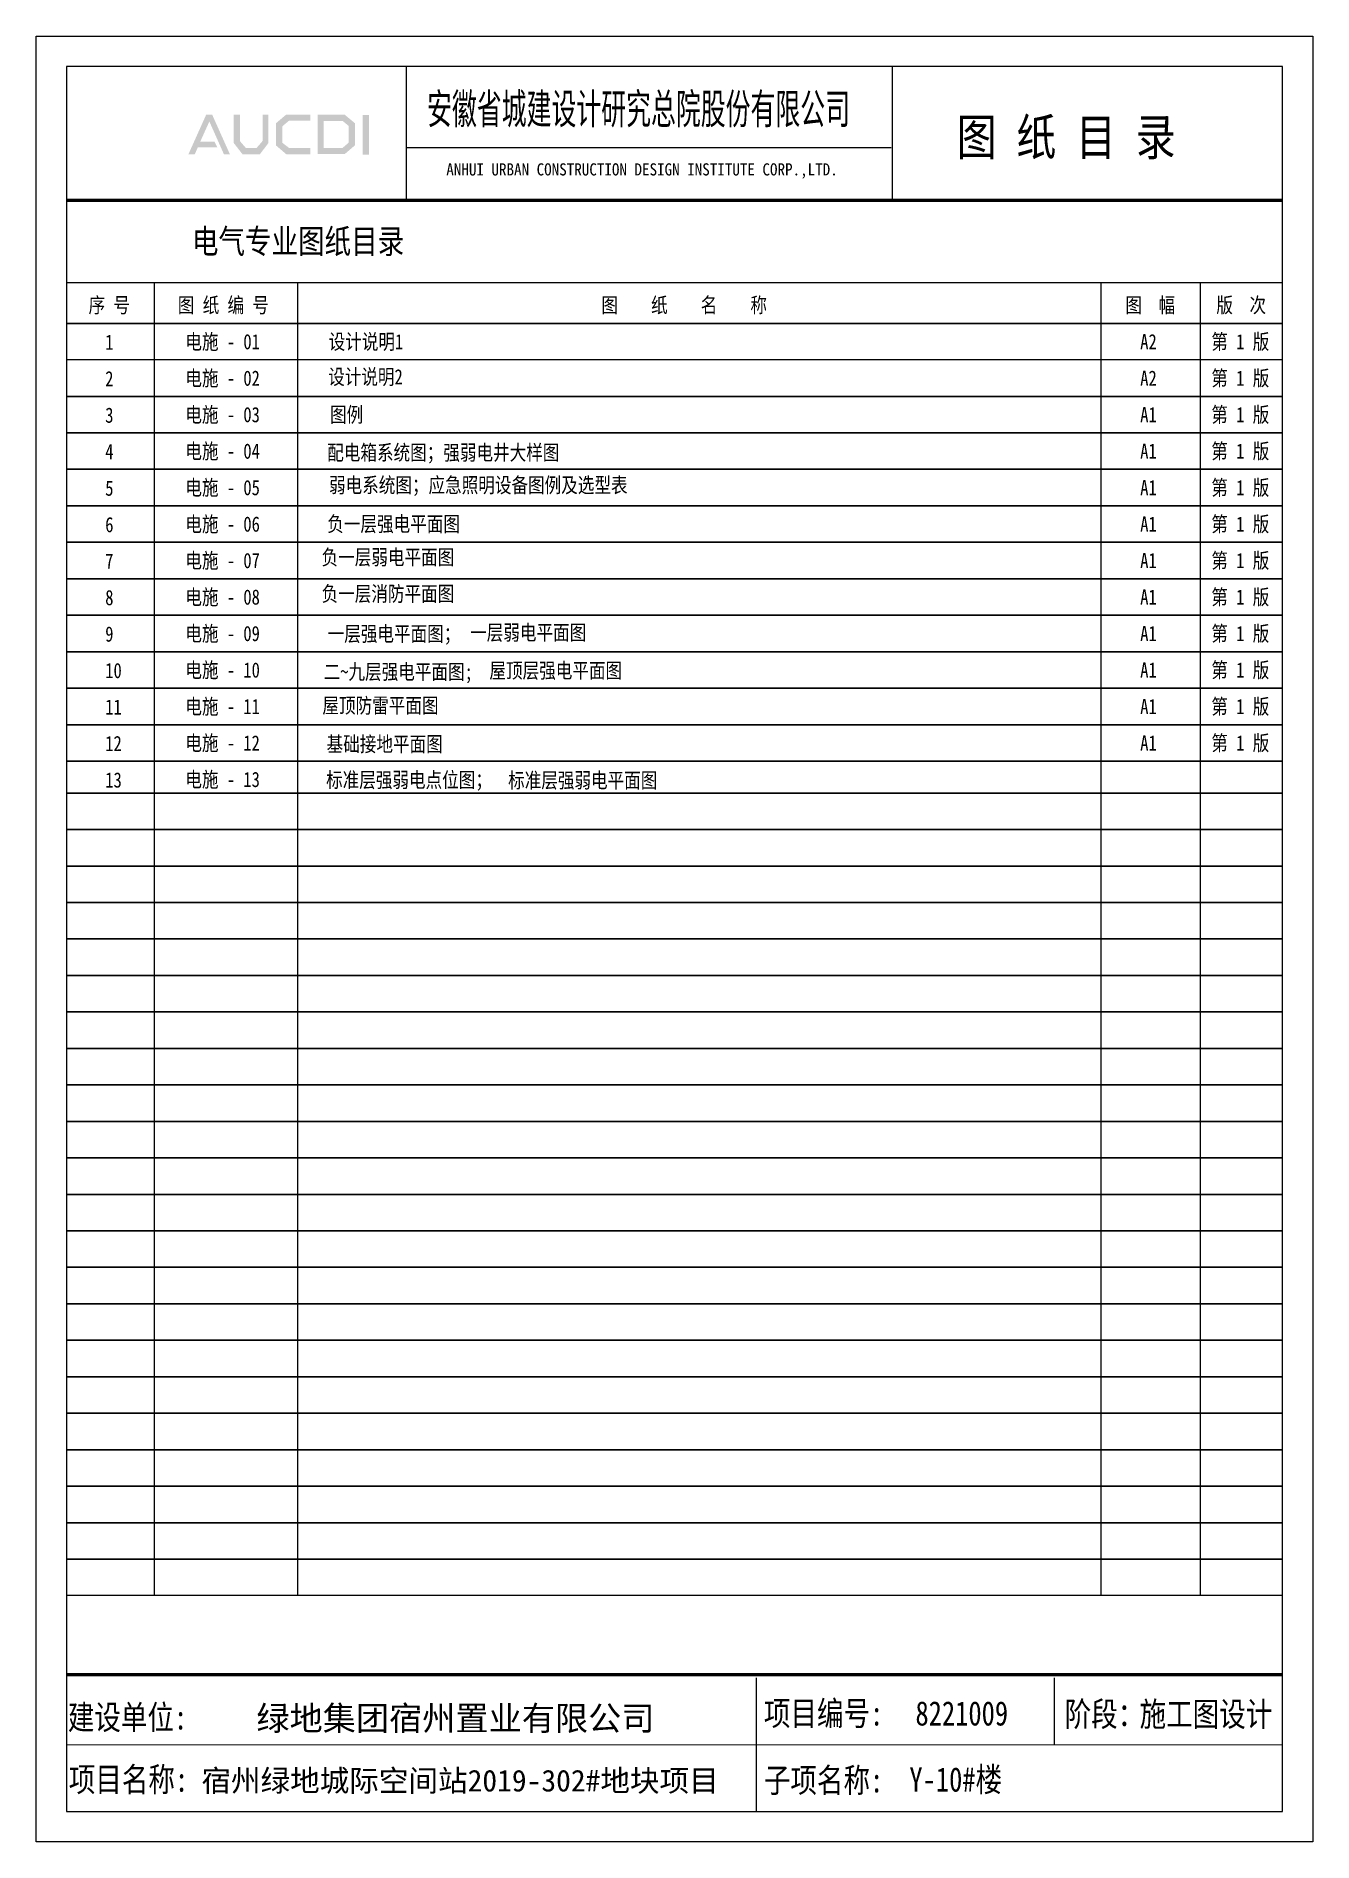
# Model space of a CAD drawing. Extents: x 3443499 to 7125205, y -1700016 to -264854.
# Drawn here: x 3507807 to 3528807, y -717316 to -687616 of the extents above; entities that cross this region are included whole.
import ezdxf

# ---------------------------------------------------------------- set-up
doc = ezdxf.new("R2010")
doc.units = 0
doc.header["$LTSCALE"] = 1000
doc.header["$MEASUREMENT"] = 0
doc.layers.add('图框', color=147, linetype='CONTINUOUS', lineweight=20)
doc.layers.add('图签', color=147, linetype='CONTINUOUS', lineweight=18)
doc.layers.add('图签文字', color=4, linetype='CONTINUOUS')
doc.styles.add('宋体', font='', dxfattribs={"height": 4})
doc.styles.add('建筑图签-1', font='simhei.ttf', dxfattribs={"width": 0.7})
doc.styles.get('宋体').set_extended_font_data('SimSun')

msp = doc.modelspace()

# ---------------------------------------------------------------- texts
at = {"layer": '图签', "color": 6, "style": '宋体'}
for s, height, p in [('绿地集团宿州置业有限公司', 400, (3511429.6, -715482.2)), ('宿州绿地城际空间站2019-302#地块项目', 356.677, (3510525.1, -716487))]:
    msp.add_text(s, height=height, dxfattribs=at).set_placement(p)
at = {"layer": '图签文字', "color": 7, "style": '建筑图签-1'}
for s, height, width, p in [('安徽省城建设计研究总院股份有限公司', 500, 0.6, (3514237.2, -689061.6)), ('图 纸 目 录', 600, 0.8, (3522949.6, -689575.6)), ('序 号', 250, 0.8, (3508669, -692164.9)), ('图 纸 编 号', 250, 0.8, (3510136.8, -692164.9)), ('图    纸    名    称', 250, 0.8, (3517103.7, -692164.9)), ('图  幅', 250, 0.8, (3525722.4, -692164.9)), ('版  次', 250, 0.8, (3527218.8, -692164.9)), ('1', 250, 0.8, (3508943.3, -692775.4)), ('电施 - 01', 250, 0.8, (3510261.3, -692766.7)), ('设计说明1', 250, 0.8, (3512618.5, -692766.7)), ('A2', 250, 0.8, (3525966.6, -692766.7)), ('第 1 版', 250, 0.8, (3527136, -692766.7)), ('2', 250, 0.8, (3508943.3, -693375.4)), ('电施 - 02', 250, 0.8, (3510261.3, -693366.7)), ('设计说明2', 250, 0.8, (3512610.2, -693344.7)), ('A2', 250, 0.8, (3525966.6, -693366.7)), ('第 1 版', 250, 0.8, (3527136, -693366.7)), ('3', 250, 0.8, (3508943.3, -693975.4)), ('电施 - 03', 250, 0.8, (3510261.3, -693966.7)), ('图例', 250, 0.8, (3512641.4, -693966.3)), ('A1', 250, 0.8, (3525966.6, -693966.7)), ('第 1 版', 250, 0.8, (3527136, -693966.7)), ('4', 250, 0.8, (3508943.3, -694575.4)), ('电施 - 04', 250, 0.8, (3510261.3, -694566.7)), ('配电箱系统图；强弱电井大样图', 250, 0.8, (3512594.5, -694590.4)), ('A1', 250, 0.8, (3525966.6, -694566.7)), ('第 1 版', 250, 0.8, (3527136, -694566.7)), ('5', 250, 0.8, (3508943.3, -695175.4)), ('电施 - 05', 250, 0.8, (3510261.3, -695166.7)), ('弱电系统图；应急照明设备图例及选型表', 250, 0.8, (3512624.3, -695125.5)), ('A1', 250, 0.8, (3525966.6, -695166.7)), ('第 1 版', 250, 0.8, (3527136, -695166.7)), ('6', 250, 0.8, (3508943.3, -695775.4)), ('电施 - 06', 250, 0.8, (3510261.3, -695766.7)), ('负一层强电平面图', 250, 0.8, (3512595.5, -695764.1)), ('A1', 250, 0.8, (3525966.6, -695766.7)), ('第 1 版', 250, 0.8, (3527136, -695766.7)), ('7', 250, 0.8, (3508943.3, -696375.4)), ('电施 - 07', 250, 0.8, (3510261.3, -696366.7)), ('负一层弱电平面图', 250, 0.8, (3512502.1, -696312)), ('A1', 250, 0.8, (3525966.6, -696366.7)), ('第 1 版', 250, 0.8, (3527136, -696366.7)), ('8', 250, 0.8, (3508943.3, -696975.4)), ('电施 - 08', 250, 0.8, (3510261.3, -696966.7)), ('负一层消防平面图', 250, 0.8, (3512502.1, -696912)), ('A1', 250, 0.8, (3525966.6, -696966.7)), ('第 1 版', 250, 0.8, (3527136, -696966.7)), ('9', 250, 0.8, (3508943.3, -697575.4)), ('电施 - 09', 250, 0.8, (3510261.3, -697566.7)), ('一层强电平面图；', 250, 0.8, (3512601.6, -697570.8)), ('一层弱电平面图', 250, 0.8, (3514945, -697551.1)), ('A1', 250, 0.8, (3525966.6, -697566.7)), ('第 1 版', 250, 0.8, (3527136, -697566.7)), ('10', 250, 0.8, (3508943.3, -698175.4)), ('电施 - 10', 250, 0.8, (3510261.3, -698166.7)), ('二~九层强电平面图;', 250, 0.8, (3512535.4, -698195.3)), ('屋顶层强电平面图', 250, 0.8, (3515262.3, -698175.4)), ('A1', 250, 0.8, (3525966.6, -698166.7)), ('第 1 版', 250, 0.8, (3527136, -698166.7)), ('11', 250, 0.8, (3508943.3, -698775.4)), ('电施 - 11', 250, 0.8, (3510261.3, -698766.7)), ('屋顶防雷平面图', 250, 0.8, (3512515.6, -698750.3)), ('A1', 250, 0.8, (3525966.6, -698766.7)), ('第 1 版', 250, 0.8, (3527136, -698766.7)), ('12', 250, 0.8, (3508943.3, -699375.4)), ('电施 - 12', 250, 0.8, (3510261.3, -699366.7)), ('基础接地平面图', 250, 0.8, (3512585, -699384.5)), ('A1', 250, 0.8, (3525966.6, -699366.7)), ('第 1 版', 250, 0.8, (3527136, -699366.7)), ('13', 250, 0.8, (3508943.3, -699975.4)), ('电施 - 13', 250, 0.8, (3510261.3, -699966.7)), ('标准层强弱电点位图；', 250, 0.8, (3512575.5, -699974.2)), ('标准层强弱电平面图', 250, 0.8, (3515569.8, -699980.4)), (' 建设单位: ', 400, 0.8, (3508110.4, -715467.1)), ('项目编号:', 400, 0.8, (3519776.9, -715402.1)), ('阶段：', 400, 0.8, (3524724.1, -715414.5)), ('项目名称:', 400, 0.8, (3508343.9, -716489.5)), ('子项名称:', 400, 0.8, (3519776.9, -716501.9))]:
    msp.add_text(s, height=height, dxfattribs=dict(at, width=width)).set_placement(p)
at = {"layer": '图签文字', "linetype": 'Continuous', "style": '建筑图签-1', "width": 0.91}
msp.add_text('ANHUI URBAN CONSTRUCTION DESIGN INSTITUTE CORP.,LTD.', height=200, dxfattribs=at).set_placement((3514553.3, -689908.1))
at = {"layer": '图签文字', "style": '建筑图签-1', "width": 0.8}
msp.add_text('电气专业图纸目录', height=400, dxfattribs=at).set_placement((3510368.7, -691190.5))
at = {"layer": '图签文字', "color": 6, "style": '建筑图签-1', "width": 0.8}
for s, p in [('8221009', (3522269.8, -715402.1)), ('施工图设计', (3525956.8, -715414.5)), ('Y-10#楼', (3522170, -716489.5))]:
    msp.add_text(s, height=400, dxfattribs=at).set_placement(p)

# ---------------------------------------------------------------- hatches: boundary and pattern name
at = {"layer": '图签文字'}
h = msp.add_hatch(color=4, dxfattribs=at)
h.paths.add_polyline_path([(3513177.7, -688910.8), (3513284.5, -688910.8), (3513284.5, -689565.5), (3513177.7, -689565.5)])
h.paths.add_polyline_path([(3512537.9, -689010), (3512537.9, -689457), (3512844.4, -689457), (3512949.9, -689366.4), (3512949.9, -689095.5), (3512847.6, -689010)], flags=16)
h.paths.add_polyline_path([(3512437.6, -688909.6), (3512437.6, -689557.4), (3512881.6, -689557.4), (3513050.3, -689412.5), (3513050.3, -689048.6), (3512884, -688909.6)])
h.paths.add_polyline_path([(3512316.1, -688906.5), (3512316.1, -689004.5), (3511970.1, -689004.5), (3511857.2, -689098.8), (3511857.2, -689370.6), (3511970.1, -689457.5), (3512318, -689457.5), (3512318, -689561.1), (3511923.8, -689561.1), (3511751.7, -689413.1), (3511751.7, -689048.9), (3511920.1, -688906.5)])
h.paths.add_polyline_path([(3511055.6, -688908), (3511158.1, -688908), (3511158.1, -689342), (3511255.1, -689453.8), (3511434, -689453.8), (3511531, -689342), (3511531, -688908), (3511627.9, -688908), (3511627.9, -689373.7), (3511488.1, -689558.1), (3511201, -689558.1), (3511055.6, -689371.8)])
h.paths.add_polyline_path([(3510603.6, -688909.1), (3510703, -688909.1), (3510993.7, -689558.8), (3510895.3, -689558.8), (3510656.1, -689019.8), (3510507.3, -689349.8), (3510738.1, -689349.8), (3510789.6, -689447.7), (3510465.7, -689447.7), (3510415.9, -689560.6), (3510311.3, -689560.6)])

# ---------------------------------------------------------------- linework, layer by layer
at = {"layer": '图框'}
for p, q in [((3528306.7, -688116), (3508306.7, -688116)), ((3508306.7, -688116), (3508306.7, -716816)), ((3513899.9, -690316), (3513899.9, -688116)), ((3521890.7, -690316), (3521890.7, -688116)), ((3528306.7, -716816), (3528306.7, -688116)), ((3521869.6, -689454), (3513899.9, -689454)), ((3508306.7, -691666), (3508306.6, -715666)), ((3508306.7, -691666), (3528306.7, -691666)), ((3508306.7, -691666), (3508306.7, -711466)), ((3509750.8, -691666), (3509750.8, -713266)), ((3512108, -691666), (3512108, -713266)), ((3525318.2, -691666), (3525318.2, -713266)), ((3526952.5, -691666), (3526952.5, -713266)), ((3508306.7, -692341), (3528306.7, -692341.1)), ((3508306.7, -692341), (3528306.7, -692341.1)), ((3528306.7, -692341.1), (3508306.7, -692341)), ((3528306.7, -692341.1), (3508306.7, -692341)), ((3528306.7, -692941.1), (3508306.7, -692941)), ((3528306.7, -693541.1), (3508306.7, -693541)), ((3508306.7, -693541), (3528306.7, -693541.1)), ((3508306.7, -693541), (3528306.7, -693541.1)), ((3528306.7, -693541.1), (3508306.7, -693541)), ((3508306.7, -694141), (3528306.7, -694141.1)), ((3508306.7, -694141), (3528306.7, -694141.1)), ((3528306.7, -694141.1), (3508306.7, -694141)), ((3528306.7, -694141.1), (3508306.7, -694141)), ((3508306.7, -694741), (3528306.7, -694741.1)), ((3508306.7, -694741), (3528306.7, -694741.1)), ((3528306.7, -694741.1), (3508306.7, -694741)), ((3528306.7, -694741.1), (3508306.7, -694741)), ((3508306.7, -695341), (3528306.7, -695341.1)), ((3508306.7, -695341), (3528306.7, -695341.1)), ((3528306.7, -695341.1), (3508306.7, -695341)), ((3528306.7, -695341.1), (3508306.7, -695341)), ((3528306.7, -695341.1), (3508306.7, -695341)), ((3528306.7, -695341.1), (3508306.7, -695341)), ((3528306.7, -695941.1), (3508306.7, -695941)), ((3508306.7, -695941), (3528306.7, -695941.1)), ((3508306.7, -695941), (3528306.7, -695941.1)), ((3528306.7, -695941.1), (3508306.7, -695941)), ((3508306.7, -696541), (3528306.7, -696541.1)), ((3508306.7, -696541), (3528306.7, -696541.1)), ((3528306.7, -696541.1), (3508306.7, -696541)), ((3528306.7, -696541.1), (3508306.7, -696541)), ((3508306.7, -697141), (3528306.7, -697141.1)), ((3508306.7, -697141), (3528306.7, -697141.1)), ((3528306.7, -697141.1), (3508306.7, -697141)), ((3528306.7, -697141.1), (3508306.7, -697141)), ((3508306.7, -697741), (3528306.7, -697741.1)), ((3508306.7, -697741), (3528306.7, -697741.1)), ((3528306.7, -697741.1), (3508306.7, -697741)), ((3528306.7, -697741.1), (3508306.7, -697741)), ((3528306.7, -697741.1), (3508306.7, -697741)), ((3528306.7, -697741.1), (3508306.7, -697741)), ((3528306.7, -698341.1), (3508306.7, -698341)), ((3508306.7, -698341), (3528306.7, -698341.1)), ((3508306.7, -698341), (3528306.7, -698341.1)), ((3528306.7, -698341.1), (3508306.7, -698341)), ((3508306.7, -698941), (3528306.7, -698941.1)), ((3508306.7, -698941), (3528306.7, -698941.1)), ((3528306.7, -698941.1), (3508306.7, -698941)), ((3528306.7, -698941.1), (3508306.7, -698941)), ((3508306.7, -699541), (3528306.7, -699541.1)), ((3508306.7, -699541), (3528306.7, -699541.1)), ((3528306.7, -699541.1), (3508306.7, -699541)), ((3528306.7, -699541.1), (3508306.7, -699541)), ((3508306.7, -700066), (3528306.7, -700066)), ((3508306.7, -700066), (3528306.7, -700066)), ((3528306.7, -700066), (3508306.7, -700066)), ((3528306.7, -700066), (3508306.7, -700066)), ((3508306.7, -700666), (3528306.7, -700666)), ((3508306.7, -700666), (3528306.7, -700666)), ((3528306.7, -700666), (3508306.7, -700666)), ((3528306.7, -700666), (3508306.7, -700666)), ((3508306.7, -701266), (3528306.7, -701266)), ((3508306.7, -701266), (3528306.7, -701266)), ((3528306.7, -701266), (3508306.7, -701266)), ((3528306.7, -701266), (3508306.7, -701266)), ((3528306.7, -701266), (3508306.7, -701266)), ((3528306.7, -701266), (3508306.7, -701266)), ((3528306.7, -701866), (3508306.7, -701866)), ((3508306.7, -701866), (3528306.7, -701866)), ((3508306.7, -701866), (3528306.7, -701866)), ((3528306.7, -701866), (3508306.7, -701866)), ((3508306.7, -702466), (3528306.7, -702466)), ((3508306.7, -702466), (3528306.7, -702466)), ((3528306.7, -702466), (3508306.7, -702466)), ((3528306.7, -702466), (3508306.7, -702466)), ((3508306.7, -703066), (3528306.7, -703066)), ((3508306.7, -703066), (3528306.7, -703066)), ((3528306.7, -703066), (3508306.7, -703066)), ((3528306.7, -703066), (3508306.7, -703066)), ((3508306.7, -703666), (3528306.7, -703666)), ((3508306.7, -703666), (3528306.7, -703666)), ((3528306.7, -703666), (3508306.7, -703666)), ((3528306.7, -703666), (3508306.7, -703666)), ((3528306.7, -703666), (3508306.7, -703666)), ((3528306.7, -703666), (3508306.7, -703666)), ((3508306.7, -704266), (3528306.7, -704266)), ((3508306.7, -704266), (3528306.7, -704266)), ((3528306.7, -704266), (3508306.7, -704266)), ((3528306.7, -704266), (3508306.7, -704266)), ((3528306.7, -704266), (3508306.7, -704266)), ((3508306.7, -704266), (3528306.7, -704266)), ((3508306.7, -704266), (3528306.7, -704266)), ((3528306.7, -704266), (3508306.7, -704266)), ((3508306.7, -704866), (3528306.7, -704866)), ((3508306.7, -704866), (3528306.7, -704866)), ((3528306.7, -704866), (3508306.7, -704866)), ((3528306.7, -704866), (3508306.7, -704866)), ((3508306.7, -705466), (3528306.7, -705466)), ((3508306.7, -705466), (3528306.7, -705466)), ((3528306.7, -705466), (3508306.7, -705466)), ((3528306.7, -705466), (3508306.7, -705466)), ((3528306.7, -705466), (3508306.7, -705466)), ((3528306.7, -705466), (3508306.7, -705466)), ((3528306.7, -706066), (3508306.7, -706066)), ((3508306.7, -706066), (3528306.7, -706066)), ((3508306.7, -706066), (3528306.7, -706066)), ((3528306.7, -706066), (3508306.7, -706066)), ((3508306.7, -706666), (3528306.7, -706666)), ((3508306.7, -706666), (3528306.7, -706666)), ((3528306.7, -706666), (3508306.7, -706666)), ((3528306.7, -706666), (3508306.7, -706666)), ((3508306.7, -707266), (3528306.7, -707266)), ((3508306.7, -707266), (3528306.7, -707266)), ((3528306.7, -707266), (3508306.7, -707266)), ((3528306.7, -707266), (3508306.7, -707266)), ((3508306.7, -707866), (3528306.7, -707866)), ((3508306.7, -707866), (3528306.7, -707866)), ((3528306.7, -707866), (3508306.7, -707866)), ((3528306.7, -707866), (3508306.7, -707866)), ((3528306.7, -707866), (3508306.7, -707866)), ((3528306.7, -707866), (3508306.7, -707866)), ((3528306.7, -708466), (3508306.7, -708466)), ((3508306.7, -708466), (3528306.7, -708466)), ((3508306.7, -708466), (3528306.7, -708466)), ((3528306.7, -708466), (3508306.7, -708466)), ((3508306.7, -709066), (3528306.7, -709066)), ((3508306.7, -709066), (3528306.7, -709066)), ((3528306.7, -709066), (3508306.7, -709066)), ((3528306.7, -709066), (3508306.7, -709066)), ((3508306.7, -709666), (3528306.7, -709666)), ((3508306.7, -709666), (3528306.7, -709666)), ((3528306.7, -709666), (3508306.7, -709666)), ((3528306.7, -709666), (3508306.7, -709666)), ((3508306.7, -710266), (3528306.7, -710266)), ((3508306.7, -710266), (3528306.7, -710266)), ((3528306.7, -710266), (3508306.7, -710266)), ((3528306.7, -710266), (3508306.7, -710266)), ((3528306.7, -710266), (3508306.7, -710266)), ((3528306.7, -710266), (3508306.7, -710266)), ((3528306.7, -710866), (3508306.7, -710866)), ((3508306.7, -710866), (3528306.7, -710866)), ((3508306.7, -710866), (3528306.7, -710866)), ((3528306.7, -710866), (3508306.7, -710866)), ((3508306.7, -711466), (3528306.7, -711466)), ((3508306.7, -711466), (3528306.7, -711466)), ((3528306.7, -711466), (3508306.7, -711466)), ((3528306.7, -711466), (3508306.7, -711466)), ((3508306.7, -712066), (3528306.7, -712066)), ((3508306.7, -712066), (3528306.7, -712066)), ((3528306.7, -712066), (3508306.7, -712066)), ((3528306.7, -712066), (3508306.7, -712066)), ((3528306.7, -712066), (3508306.7, -712066)), ((3528306.7, -712066), (3508306.7, -712066)), ((3528306.7, -712666), (3508306.7, -712666)), ((3508306.7, -712666), (3528306.7, -712666)), ((3508306.7, -712666), (3528306.7, -712666)), ((3528306.7, -712666), (3508306.7, -712666)), ((3528306.7, -713266), (3508306.7, -713266)), ((3519649.5, -714616), (3519649.5, -716816)), ((3524551.4, -714616), (3524551.4, -715715.9)), ((3508306.7, -715717.1), (3528306.7, -715715.6)), ((3508306.7, -716816), (3528306.7, -716816))]:
    msp.add_line(p, q, dxfattribs=at)
for points in [[(3528806.7, -687616), (3528806.7, -717316), (3507806.7, -717316), (3507806.7, -687616)], [(3528806.7, -687616), (3528806.7, -717316), (3507806.7, -717316), (3507806.7, -687616)], [(3508306.7, -716816), (3528306.7, -716816), (3528306.7, -688116), (3508306.7, -688116)]]:
    msp.add_lwpolyline(points, close=True, dxfattribs=at)
at = {"layer": '图框', "const_width": 56.2}
for points in [[(3508306.7, -690316), (3528306.7, -690316)], [(3508306.7, -714565.8), (3528306.7, -714565.8)]]:
    msp.add_lwpolyline(points, dxfattribs=at)

msp.set_redraw_order([(e.dxf.handle, doc.entitydb.next_handle()) for e in msp.query("TEXT MTEXT ATTDEF DIMENSION ARC_DIMENSION")])  # texts and dimensions are drawn at this point

doc.saveas('drawing.dxf')
